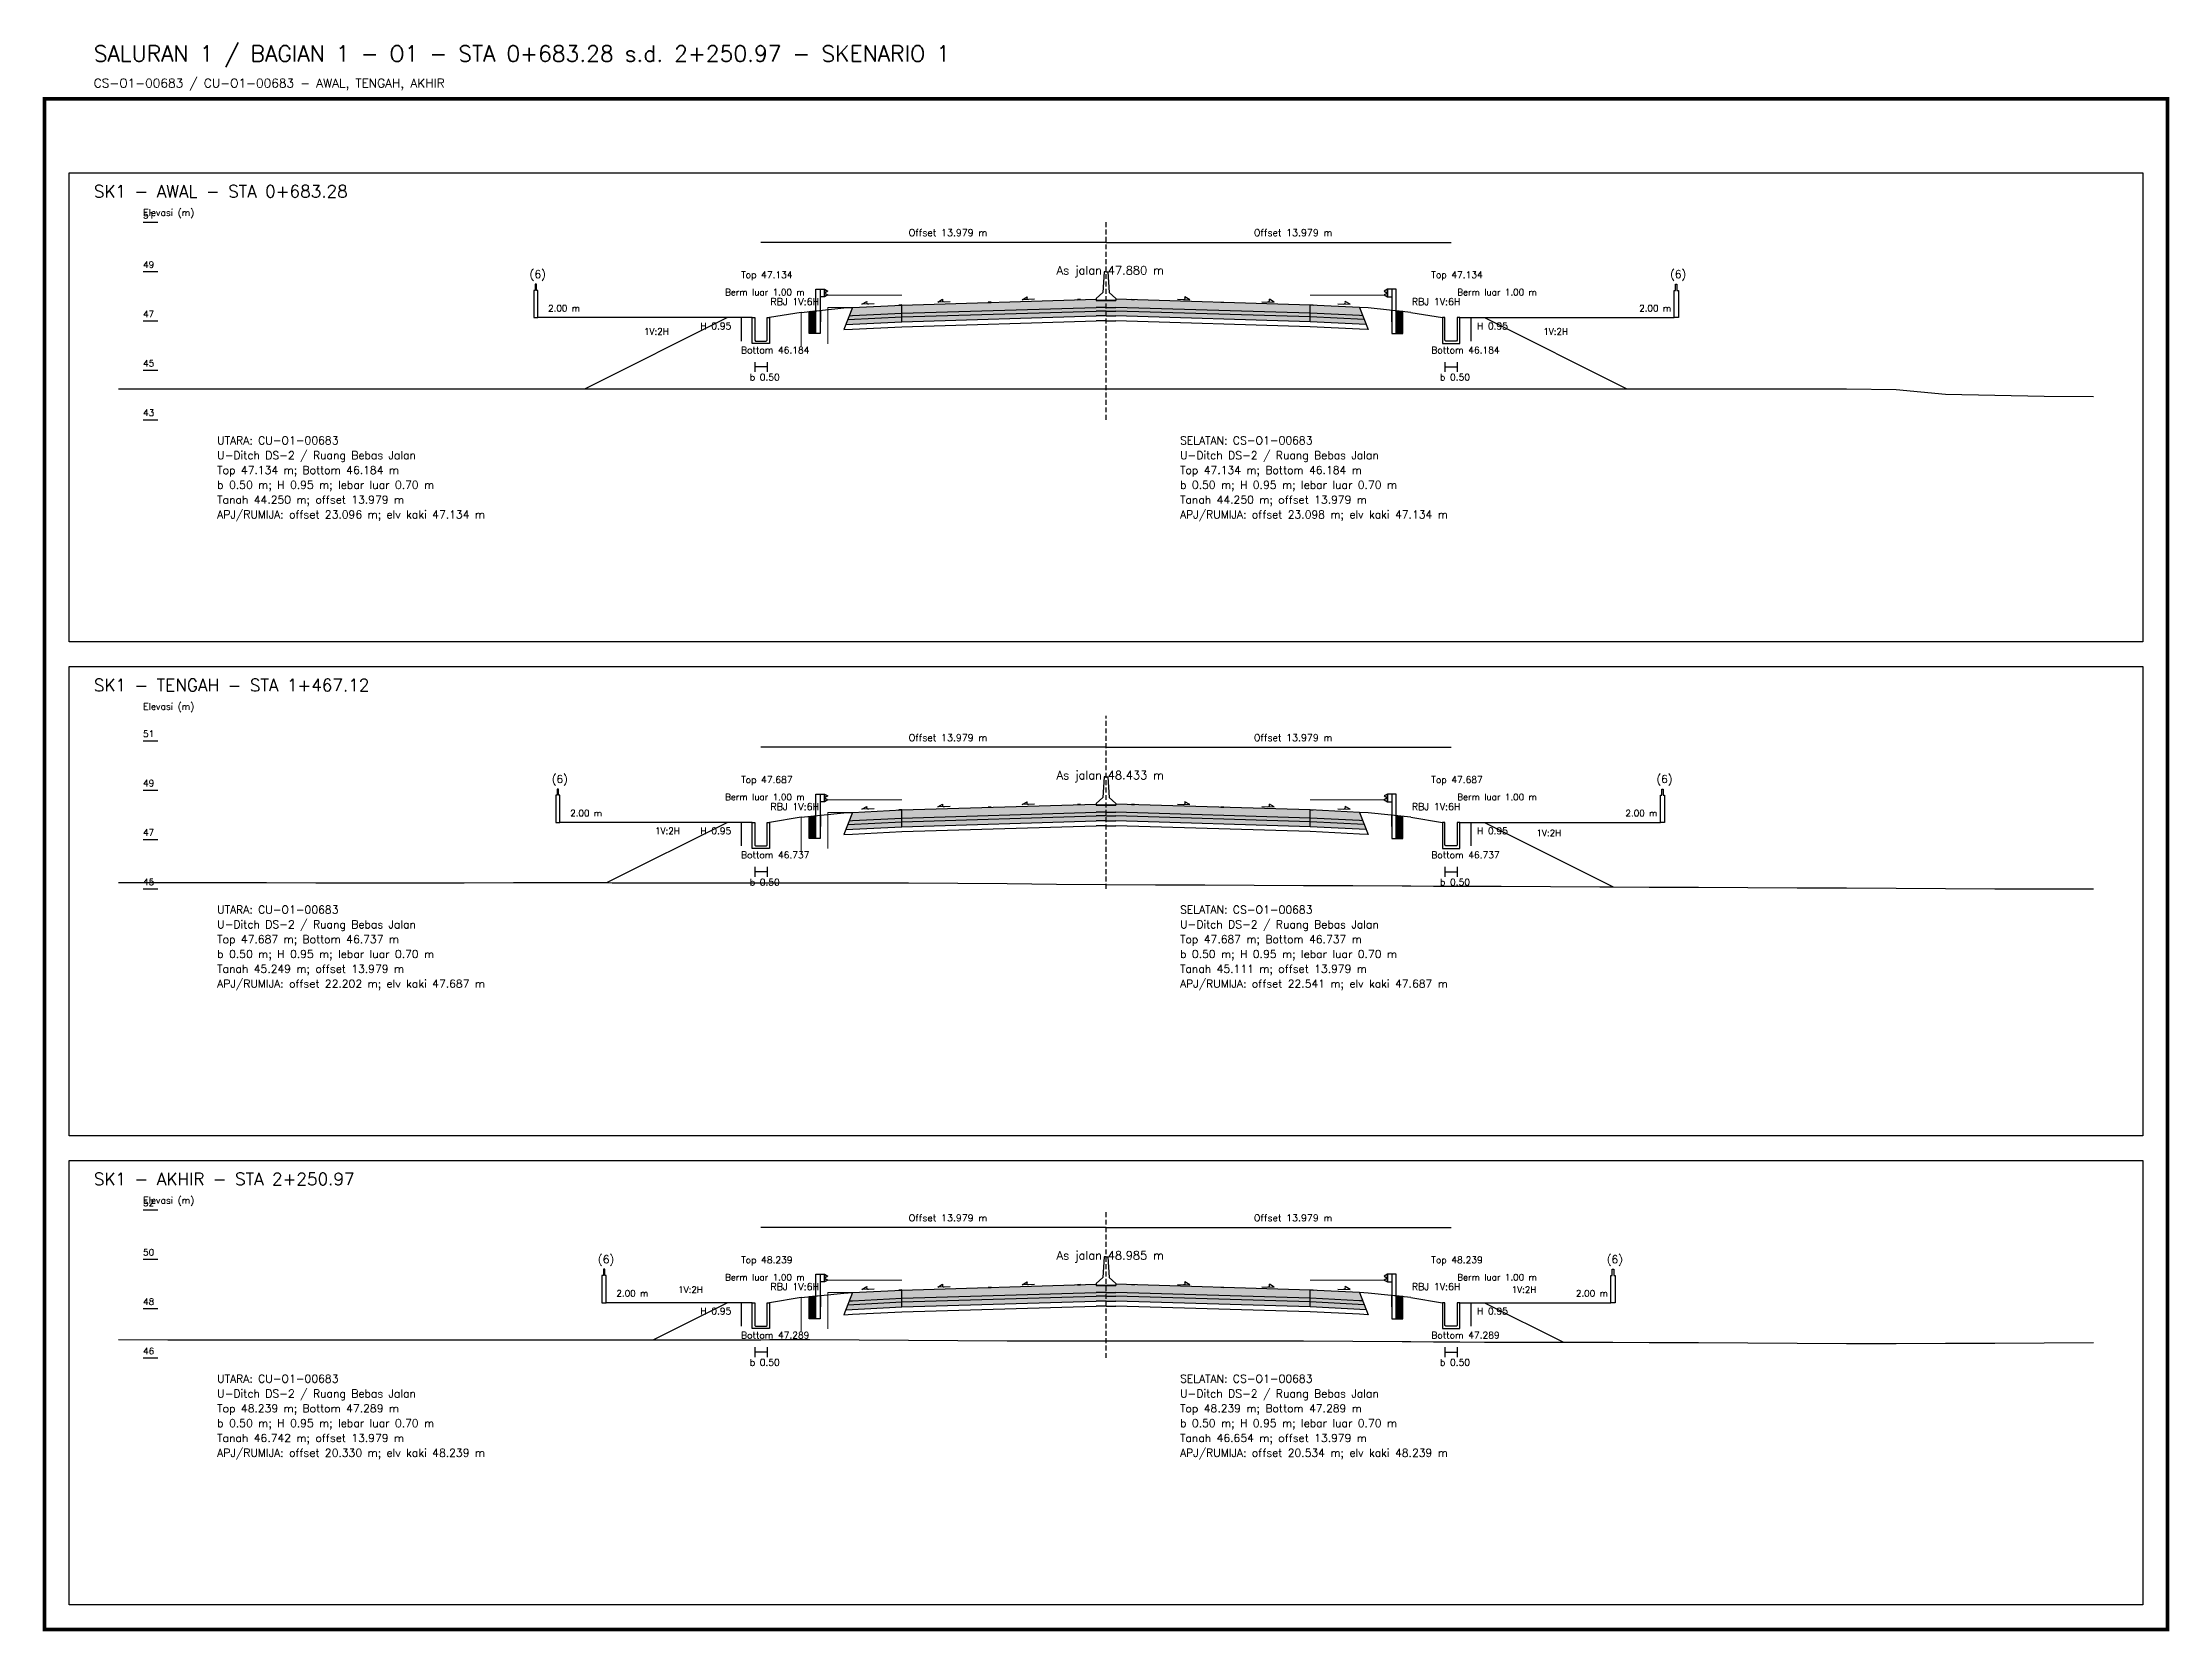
# Model space of a CAD drawing. Header units: metres. Extents: x -24715 to -24517, y 27498 to 30841.
# Drawn here: x -24699.9 to -24613.7, y 30769.9 to 30834.2 of the extents above; entities that cross this region are included whole.
import ezdxf

# ---------------------------------------------------------------- set-up
doc = ezdxf.new("R2010")
doc.units = ezdxf.units.M
doc.linetypes.add('PS_DASH', pattern=[0.3, 0.2, -0.1])
for name, color, linetype, lineweight in [('Dimensi', 230, 'Continuous', 20), ('GRS-ARSIR (HATCH)', 8, 'Continuous', 9), ('Guardrail', 20, 'Continuous', 30), ('HATCH - Beton ramping', 210, 'Continuous', 9), ('HATCH - LFA', 30, 'Continuous', 9), ('HATCH - Pavement', 50, 'Continuous', 9), ('Marka', 20, 'Continuous', 30), ('POT_ALL_GROUP', 2, 'Continuous', 70)]:
    doc.layers.add(name, color=color, linetype=linetype, lineweight=lineweight)
for name, color, linetype in [('POT_ALL_APJ', 2, 'Continuous'), ('POT_ALL_BORDER', 8, 'Continuous'), ('POT_ALL_CHANNEL1', 200, 'Continuous'), ('POT_ALL_DIM', 7, 'Continuous'), ('POT_ALL_GROUND', 1, 'Continuous'), ('POT_ALL_GUIDE', 8, 'Continuous'), ('POT_ALL_ROAD', 4, 'Continuous')]:
    doc.layers.add(name, color=color, linetype=linetype)
doc.styles.get("Standard").update_dxf_attribs({"font": 'simplex.shx'})

msp = doc.modelspace()

# ---------------------------------------------------------------- texts
at = {"layer": 'POT_ALL_APJ'}
for s, height, p in [('(6)', 0.32, (-24680.12259, 30824.69885)), ('(6)', 0.32, (-24633.9287, 30824.69885)), ('2.00 m', 0.26, (-24679.37259, 30823.34885)), ('2.00 m', 0.26, (-24635.1787, 30823.34885)), ('(6)', 0.32, (-24679.22853, 30804.25131)), ('(6)', 0.32, (-24634.48511, 30804.25131)), ('2.00 m', 0.26, (-24678.47853, 30802.90131)), ('2.00 m', 0.26, (-24635.73511, 30802.90131)), ('(6)', 0.32, (-24677.35668, 30784.80378)), ('(6)', 0.32, (-24636.49294, 30784.80378)), ('2.00 m', 0.26, (-24676.60668, 30783.45378)), ('2.00 m', 0.26, (-24637.74294, 30783.45378))]:
    msp.add_text(s, height=height, dxfattribs=at).set_placement(p)
at = {"layer": 'POT_ALL_CHANNEL1'}
for s, height, p in [('Top 47.134', 0.27, (-24671.55538, 30824.69885)), ('Top 47.134', 0.27, (-24643.59762, 30824.69885)), ('Bottom 46.184', 0.27, (-24671.55538, 30821.64885)), ('Bottom 46.184', 0.27, (-24643.59762, 30821.64885)), ('UTARA: CU-O1-00683', 0.32, (-24692.7765, 30817.96479)), ('SELATAN: CS-O1-00683', 0.32, (-24653.7765, 30817.96479)), ('Top 47.687', 0.27, (-24671.55536, 30804.25131)), ('Top 47.687', 0.27, (-24643.59764, 30804.25131)), ('Bottom 46.737', 0.27, (-24671.55536, 30801.20131)), ('Bottom 46.737', 0.27, (-24643.59764, 30801.20131)), ('UTARA: CU-O1-00683', 0.32, (-24692.7765, 30798.96479)), ('SELATAN: CS-O1-00683', 0.32, (-24653.7765, 30798.96479)), ('Top 48.239', 0.27, (-24671.55534, 30784.80378)), ('Top 48.239', 0.27, (-24643.59765, 30784.80378)), ('Bottom 47.289', 0.27, (-24671.55534, 30781.75378)), ('Bottom 47.289', 0.27, (-24643.59765, 30781.75378)), ('UTARA: CU-O1-00683', 0.32, (-24692.7765, 30779.96479)), ('SELATAN: CS-O1-00683', 0.32, (-24653.7765, 30779.96479))]:
    msp.add_text(s, height=height, dxfattribs=at).set_placement(p)
at = {"layer": 'POT_ALL_DIM'}
for s, height, p in [('SK1 - AWAL - STA 0+683.28', 0.5, (-24697.7765, 30827.96479)), ('51', 0.26, (-24695.7765, 30827.11479)), ('Elevasi (m)', 0.27, (-24695.7765, 30827.21479)), ('Offset 13.979 m', 0.28, (-24664.76594, 30826.39485)), ('Offset 13.979 m', 0.28, (-24650.78706, 30826.39485)), ('49', 0.26, (-24695.7765, 30825.11479)), ('As jalan 47.880 m', 0.34, (-24658.7765, 30824.84485)), ('Berm luar 1.00 m', 0.26, (-24672.20538, 30823.99885)), ('RBJ 1V:6H', 0.28, (-24670.36757, 30823.60515)), ('RBJ 1V:6H', 0.28, (-24644.38542, 30823.60515)), ('Berm luar 1.00 m', 0.26, (-24642.54762, 30823.99885)), ('47', 0.26, (-24695.7765, 30823.11479)), ('H 0.95', 0.27, (-24673.20538, 30822.62385)), ('H 0.95', 0.27, (-24641.74762, 30822.62385)), ('1V:2H', 0.26, (-24675.48898, 30822.40705)), ('1V:2H', 0.26, (-24639.06316, 30822.40661)), ('45', 0.26, (-24695.7765, 30821.11479)), ('b 0.50', 0.27, (-24671.20538, 30820.54885)), ('b 0.50', 0.27, (-24643.24762, 30820.54885)), ('43', 0.26, (-24695.7765, 30819.11479)), ('U-Ditch DS-2 / Ruang Bebas Jalan', 0.32, (-24692.7765, 30817.36479)), ('U-Ditch DS-2 / Ruang Bebas Jalan', 0.32, (-24653.7765, 30817.36479)), ('Top 47.134 m; Bottom 46.184 m', 0.32, (-24692.7765, 30816.76479)), ('Top 47.134 m; Bottom 46.184 m', 0.32, (-24653.7765, 30816.76479)), ('Tanah 44.250 m; offset 13.979 m', 0.32, (-24692.7765, 30815.56479)), ('b 0.50 m; H 0.95 m; lebar luar 0.70 m', 0.32, (-24692.7765, 30816.16479)), ('Tanah 44.250 m; offset 13.979 m', 0.32, (-24653.7765, 30815.56479)), ('b 0.50 m; H 0.95 m; lebar luar 0.70 m', 0.32, (-24653.7765, 30816.16479)), ('APJ/RUMIJA: offset 23.096 m; elv kaki 47.134 m', 0.32, (-24692.7765, 30814.96479)), ('APJ/RUMIJA: offset 23.098 m; elv kaki 47.134 m', 0.32, (-24653.7765, 30814.96479)), ('SK1 - TENGAH - STA 1+467.12', 0.5, (-24697.7765, 30807.96479)), ('Elevasi (m)', 0.27, (-24695.7765, 30807.21479)), ('51', 0.26, (-24695.7765, 30806.11479)), ('Offset 13.979 m', 0.28, (-24664.76593, 30805.94731)), ('Offset 13.979 m', 0.28, (-24650.78707, 30805.94731)), ('As jalan 48.433 m', 0.34, (-24658.7765, 30804.39731)), ('49', 0.26, (-24695.7765, 30804.11479)), ('Berm luar 1.00 m', 0.26, (-24672.20536, 30803.55131)), ('Berm luar 1.00 m', 0.26, (-24642.54764, 30803.55131)), ('RBJ 1V:6H', 0.28, (-24670.36757, 30803.15761)), ('RBJ 1V:6H', 0.28, (-24644.38543, 30803.15761)), ('47', 0.26, (-24695.7765, 30802.11479)), ('1V:2H', 0.26, (-24675.04194, 30802.18304)), ('H 0.95', 0.27, (-24673.20536, 30802.17631)), ('H 0.95', 0.27, (-24641.74764, 30802.17631)), ('1V:2H', 0.26, (-24639.34137, 30802.09821)), ('45', 0.26, (-24695.7765, 30800.11479)), ('b 0.50', 0.27, (-24671.20536, 30800.10131)), ('b 0.50', 0.27, (-24643.24764, 30800.10131)), ('U-Ditch DS-2 / Ruang Bebas Jalan', 0.32, (-24692.7765, 30798.36479)), ('U-Ditch DS-2 / Ruang Bebas Jalan', 0.32, (-24653.7765, 30798.36479)), ('Top 47.687 m; Bottom 46.737 m', 0.32, (-24692.7765, 30797.76479)), ('Top 47.687 m; Bottom 46.737 m', 0.32, (-24653.7765, 30797.76479)), ('b 0.50 m; H 0.95 m; lebar luar 0.70 m', 0.32, (-24692.7765, 30797.16479)), ('b 0.50 m; H 0.95 m; lebar luar 0.70 m', 0.32, (-24653.7765, 30797.16479)), ('Tanah 45.249 m; offset 13.979 m', 0.32, (-24692.7765, 30796.56479)), ('APJ/RUMIJA: offset 22.202 m; elv kaki 47.687 m', 0.32, (-24692.7765, 30795.96479)), ('Tanah 45.111 m; offset 13.979 m', 0.32, (-24653.7765, 30796.56479)), ('APJ/RUMIJA: offset 22.541 m; elv kaki 47.687 m', 0.32, (-24653.7765, 30795.96479)), ('SK1 - AKHIR - STA 2+250.97', 0.5, (-24697.7765, 30787.96479)), ('Elevasi (m)', 0.27, (-24695.7765, 30787.21479)), ('52', 0.26, (-24695.7765, 30787.11479)), ('Offset 13.979 m', 0.28, (-24664.76592, 30786.49978)), ('Offset 13.979 m', 0.28, (-24650.78708, 30786.49978)), ('50', 0.26, (-24695.7765, 30785.11479)), ('As jalan 48.985 m', 0.34, (-24658.7765, 30784.94978)), ('Berm luar 1.00 m', 0.26, (-24672.20534, 30784.10378)), ('RBJ 1V:6H', 0.28, (-24670.36756, 30783.71008)), ('RBJ 1V:6H', 0.28, (-24644.38544, 30783.71008)), ('Berm luar 1.00 m', 0.26, (-24642.54765, 30784.10378)), ('48', 0.26, (-24695.7765, 30783.11479)), ('1V:2H', 0.26, (-24674.10601, 30783.60378)), ('1V:2H', 0.26, (-24640.3453, 30783.60378)), ('H 0.95', 0.27, (-24673.20534, 30782.72878)), ('H 0.95', 0.27, (-24641.74765, 30782.72878)), ('46', 0.26, (-24695.7765, 30781.11479)), ('b 0.50', 0.27, (-24671.20534, 30780.65378)), ('b 0.50', 0.27, (-24643.24765, 30780.65378)), ('U-Ditch DS-2 / Ruang Bebas Jalan', 0.32, (-24692.7765, 30779.36479)), ('U-Ditch DS-2 / Ruang Bebas Jalan', 0.32, (-24653.7765, 30779.36479)), ('Top 48.239 m; Bottom 47.289 m', 0.32, (-24692.7765, 30778.76479)), ('Top 48.239 m; Bottom 47.289 m', 0.32, (-24653.7765, 30778.76479)), ('b 0.50 m; H 0.95 m; lebar luar 0.70 m', 0.32, (-24692.7765, 30778.16479)), ('b 0.50 m; H 0.95 m; lebar luar 0.70 m', 0.32, (-24653.7765, 30778.16479)), ('Tanah 46.742 m; offset 13.979 m', 0.32, (-24692.7765, 30777.56479)), ('APJ/RUMIJA: offset 20.330 m; elv kaki 48.239 m', 0.32, (-24692.7765, 30776.96479)), ('Tanah 46.654 m; offset 13.979 m', 0.32, (-24653.7765, 30777.56479)), ('APJ/RUMIJA: offset 20.534 m; elv kaki 48.239 m', 0.32, (-24653.7765, 30776.96479))]:
    msp.add_text(s, height=height, dxfattribs=at).set_placement(p)
at = {"layer": 'POT_ALL_GROUP', "lineweight": 0}
for s, height, p in [('SALURAN 1 / BAGIAN 1 - O1 - STA 0+683.28 s.d. 2+250.97 - SKENARIO 1', 0.65, (-24697.7765, 30833.46479)), ('CS-O1-00683 / CU-O1-00683 - AWAL, TENGAH, AKHIR', 0.36, (-24697.7765, 30832.41479))]:
    msp.add_text(s, height=height, dxfattribs=at).set_placement(p)

# ---------------------------------------------------------------- blocks, each defined once
blk = doc.blocks.new('JALAN_ASLI_TIPIKAL_2OKT_METER')
at = {"layer": 'Guardrail', "lineweight": 9}
h = blk.add_hatch(dxfattribs=at)
h.set_pattern_fill('JIS_LC_20', color=256, scale=0.002)
h.set_pattern_definition([(45, (-29.65569, -21.99233), (-0.02828427, 0.02828427), []), (45, (-29.65489, -21.99233), (-0.02828427, 0.02828427), [])])
h.paths.add_polyline_path([(-12.025, -1.394), (-11.753, -1.394), (-11.753, -0.471), (-12.018, -0.498)])
h = blk.add_hatch(dxfattribs=at)
h.set_pattern_fill('JIS_LC_20', color=256, scale=0.002)
h.set_pattern_definition([(45, (-29.40569, -21.99233), (-0.02828427, 0.02828427), []), (45, (-29.40489, -21.99233), (-0.02828427, 0.02828427), [])])
h.paths.add_polyline_path([(12.018, -0.498), (11.753, -0.471), (11.753, -1.394), (12.025, -1.394)])
at = {"layer": 'HATCH - Beton ramping'}
h = blk.add_hatch(dxfattribs=at)
h.set_pattern_fill('AR-CONC', color=256, scale=0.0005)
h.set_pattern_definition([(50, (-28.949556, -21.99233), (0.09109233, -0.00796954), [0.009525, -0.104775]), (355, (-28.94956, -21.99233), (-0.0176217, 0.09552842), [0.00762, -0.0838203]), (100.45144, (-28.941965, -21.992995), (0.07347062, 0.08755888), [0.008095, -0.08904512]), (46.1842, (-28.94956, -21.96693), (0.13553952, -0.02102116), [0.0142875, -0.1571625]), (96.63556, (-28.93826, -21.96868), (0.11870207, 0.12371306), [0.0121425, -0.1335678]), (351.18415, (-28.94956, -21.96693), (0.11870207, 0.12371306), [0.01143, -0.12572987]), (21, (-28.936856, -21.97328), (0.0758072, -0.0511326), [0.009525, -0.104775]), (326, (-28.93686, -21.97328), (0.03090101, 0.09209398), [0.00762, -0.08382]), (71.45144, (-28.93054, -21.97754), (0.1067082, 0.04096138), [0.008095, -0.08904497]), (37.5, (-28.949556, -21.99233), (0.001544302, 0.04227752), [0, -0.082804, 0, -0.08509, 0, -0.0841375]), (7.5, (-28.949556, -21.99233), (0.03340983, 0.05009029), [0, -0.048514, 0, -0.080899, 0, -0.0320675]), (327.5, (-28.977877, -21.99233), (0.067795298, -0.002864372), [0, -0.03175, 0, -0.09906, 0, -0.131445]), (317.5, (-28.990577, -21.99233), (0.07406459, 0.01271325), [0, -0.041275, 0, -0.065786, 0, -0.093345])])
h.paths.add_polyline_path([(-8.27, -0.566), (-10.401, -0.666), (-10.461, -0.826), (-8.27, -0.716)])
h.paths.add_polyline_path([(-0.4, -0.48), (0, -0.48), (0, -0.33), (-0.4, -0.33), (-8.27, -0.566), (-8.27, -0.716)])
h = blk.add_hatch(dxfattribs=at)
h.set_pattern_fill('AR-CONC', color=256, scale=0.0005)
h.set_pattern_definition([(50, (-28.699556, -21.99233), (0.09109233, -0.00796954), [0.009525, -0.104775]), (355, (-28.69956, -21.99233), (-0.01762171, 0.09552842), [0.00762, -0.0838203]), (100.45144, (-28.691965, -21.992995), (0.07347062, 0.08755888), [0.008095, -0.08904512]), (46.1842, (-28.69956, -21.96693), (0.13553952, -0.02102116), [0.0142875, -0.1571625]), (96.63556, (-28.68826, -21.96868), (0.11870207, 0.12371306), [0.0121425, -0.1335678]), (351.18415, (-28.69956, -21.96693), (0.11870207, 0.12371306), [0.01143, -0.12572987]), (21, (-28.686856, -21.97328), (0.0758072, -0.0511326), [0.009525, -0.104775]), (326, (-28.68686, -21.97328), (0.03090101, 0.09209398), [0.00762, -0.08382]), (71.45144, (-28.68054, -21.97754), (0.10670821, 0.04096138), [0.008095, -0.08904497]), (37.5, (-28.699556, -21.99233), (0.001544302, 0.04227752), [0, -0.082804, 0, -0.08509, 0, -0.0841375]), (7.5, (-28.699556, -21.99233), (0.03340983, 0.050090287), [0, -0.048514, 0, -0.080899, 0, -0.0320675]), (327.5, (-28.727877, -21.99233), (0.067795298, -0.002864372), [0, -0.03175, 0, -0.09906, 0, -0.131445]), (317.5, (-28.740577, -21.99233), (0.07406459, 0.012713246), [0, -0.041275, 0, -0.065786, 0, -0.093345])])
h.paths.add_polyline_path([(8.27, -0.566), (10.401, -0.666), (10.461, -0.826), (8.27, -0.716)])
h.paths.add_polyline_path([(0.4, -0.48), (0, -0.48), (0, -0.33), (0.4, -0.33), (8.27, -0.566), (8.27, -0.716)])
at = {"layer": 'HATCH - LFA'}
h = blk.add_hatch(dxfattribs=at)
h.set_pattern_fill('GRAVEL', color=256, scale=0.0075)
h.set_pattern_definition([(228.012788, (-28.812396, -21.801831), (-1.524, -1.7145), [0.0256291, -2.5372863]), (184.96974, (-28.829541, -21.820881), (2.2859999991, 0.1905000109), [0.04398035, -4.3540537]), (132.510447, (-28.873356, -21.824691), (1.9050000008, -2.0954999993), [0.0310111, -3.0701042]), (267.27369, (-28.947651, -21.872316), (0.1905000004, 3.81), [0.0400503, -3.9649828]), (292.833654, (-28.949556, -21.912321), (-0.9525, 2.286), [0.0392725, -3.8879856]), (357.27369, (-28.934316, -21.948516), (-3.81, 0.1905000004), [0.0400503, -3.9649828]), (37.69424, (-28.894311, -21.950421), (-2.4764999999, -1.9050000001), [0.0529645, -5.24348365]), (72.255328, (-28.852401, -21.918036), (1.3335000004, 4.1909999999), [0.050004, -4.95039425]), (121.429566, (-28.837161, -21.870411), (-1.5240000002, 2.4764999999), [0.040186, -3.9784159]), (175.23636, (-28.858116, -21.836121), (2.0955, -0.1905), [0.0458785, -2.2480453]), (222.397438, (-28.903836, -21.832311), (-2.2859999999, -2.0955000001), [0.05933084, -5.8737579]), (138.814075, (-28.759056, -21.874221), (-1.3335, 1.143), [0.0202503, -2.0047924]), (171.469234, (-28.774296, -21.860886), (2.4765, -0.3809999996), [0.03852615, -3.8140979]), (225, (-28.8124, -21.85517), (0, -0.1905), [0.0269407, -0.242467]), (203.19859, (-28.82573, -21.832311), (0.9525, 0.381), [0.0145081, -1.4362967]), (291.80141, (-28.839066, -21.838026), (-0.1905, 0.5715), [0.0205174, -1.0053565]), (30.96376, (-28.831446, -21.857076), (0.5715, 0.381), [0.033324, -1.0774724]), (161.56505, (-28.80287, -21.83993), (0.381, -0.1905), [0.0240965, -0.5783174]), (16.38954, (-28.949556, -21.838026), (1.905, 0.5715), [0.0337566, -3.341912]), (70.346176, (-28.917171, -21.828501), (-0.762, -2.0955), [0.0283199, -2.8036662]), (293.19859, (-28.80287, -21.801831), (-0.381, 0.9525), [0.029016, -1.4217888]), (343.61046, (-28.791441, -21.828501), (-1.905, 0.5715), [0.0337566, -3.341912]), (339.443955, (-28.949556, -21.956136), (-0.9525, 0.381), [0.0325526, -1.5950801]), (294.77514, (-28.919076, -21.967566), (-0.952500001, 2.0954999995), [0.0272754, -2.7002695]), (66.80141, (-28.800966, -21.992331), (0.381, 0.9525), [0.029016, -1.4217888]), (17.354025, (-28.789536, -21.965661), (-2.4765, -0.762), [0.0319337, -3.1614282]), (69.443955, (-28.89431, -21.992331), (-0.381, -0.9525), [0.0162763, -1.6113564]), (101.30993, (-28.812396, -21.99233), (-0.1905, 0.762), [0.0097136, -0.9616496]), (165.96376, (-28.8143, -21.982806), (0.5715, -0.1905), [0.0392725, -0.7461791]), (186.009006, (-28.852401, -21.973281), (1.905, 0.1905), [0.036395, -3.6031024]), (303.69007, (-28.831446, -21.87422), (-0.1905, 0.381), [0.0274743, -0.6593832]), (353.157227, (-28.816206, -21.897081), (3.2385, -0.3809999998), [0.0479668, -4.7487007]), (60.945396, (-28.76858, -21.902796), (-0.762, -1.3335), [0.0196131, -1.9417044]), (90, (-28.75906, -21.88565), (-0.1905, 0.1905), [0.01143, -0.17907]), (120.256437, (-28.856211, -21.967566), (0.762, -1.3335), [0.026465, -2.6200456]), (48.012787, (-28.869546, -21.944706), (1.524, 1.7145), [0.0512582, -2.5116572]), (0, (-28.83526, -21.9066), (0.1905, 0.1905), [0.04953, -0.14097]), (325.304846, (-28.785726, -21.906606), (1.9050000007, -1.333499999), [0.0301207, -2.9819488]), (254.0546, (-28.76096, -21.92375), (-0.1905, -0.762), [0.0277372, -1.3591238]), (207.645975, (-28.768581, -21.950421), (-3.6195000001, -1.9049999997), [0.0451609, -4.4709348]), (175.426079, (-28.808586, -21.971376), (-2.4765, 0.1905), [0.0477772, -4.7299385])])
h.paths.add_polyline_path([(-8.27, -0.716), (-10.461, -0.826), (-10.54, -1.03), (-8.27, -0.916)])
h.paths.add_polyline_path([(-0.4, -0.68), (0, -0.68), (0, -0.48), (-0.4, -0.48), (-8.27, -0.716), (-8.27, -0.916)])
h = blk.add_hatch(dxfattribs=at)
h.set_pattern_fill('GRAVEL', color=256, scale=0.0075)
h.set_pattern_definition([(228.012788, (-28.562396, -21.801831), (-1.524, -1.7145), [0.0256291, -2.5372863]), (184.96974, (-28.579541, -21.820881), (2.2859999991, 0.1905000109), [0.04398035, -4.3540537]), (132.510447, (-28.623356, -21.824691), (1.9050000008, -2.0954999993), [0.0310111, -3.0701042]), (267.27369, (-28.697651, -21.872316), (0.1905000004, 3.81), [0.04005034, -3.9649828]), (292.833654, (-28.699556, -21.912321), (-0.9525, 2.286), [0.0392725, -3.8879856]), (357.27369, (-28.684316, -21.948516), (-3.81, 0.1905000004), [0.04005034, -3.9649828]), (37.69424, (-28.644311, -21.950421), (-2.4764999999, -1.9050000001), [0.0529645, -5.24348365]), (72.255328, (-28.602401, -21.918036), (1.3335000004, 4.1909999999), [0.050004, -4.95039425]), (121.429566, (-28.587161, -21.870411), (-1.5240000002, 2.4764999999), [0.040186, -3.9784159]), (175.23636, (-28.608116, -21.836121), (2.0955, -0.1905000003), [0.0458785, -2.2480453]), (222.397438, (-28.653836, -21.832311), (-2.2859999999, -2.0955000001), [0.05933084, -5.87375794]), (138.814075, (-28.509056, -21.874221), (-1.3335, 1.143), [0.02025034, -2.0047924]), (171.469234, (-28.524296, -21.860886), (2.4765, -0.3809999996), [0.03852615, -3.8140979]), (225, (-28.5624, -21.85517), (0, -0.1905), [0.0269407, -0.242467]), (203.19859, (-28.57573, -21.832311), (0.9525, 0.381), [0.0145081, -1.4362967]), (291.80141, (-28.589066, -21.838026), (-0.1905, 0.5715), [0.0205174, -1.0053565]), (30.96376, (-28.581446, -21.857076), (0.5715, 0.381), [0.033324, -1.0774724]), (161.56505, (-28.55287, -21.83993), (0.381, -0.1905), [0.0240965, -0.57831736]), (16.38954, (-28.699556, -21.838026), (1.905, 0.5715), [0.0337566, -3.341912]), (70.346176, (-28.667171, -21.828501), (-0.762, -2.0955), [0.0283199, -2.8036662]), (293.19859, (-28.55287, -21.801831), (-0.381, 0.9525), [0.029016, -1.4217888]), (343.61046, (-28.541441, -21.828501), (-1.905, 0.5714999999), [0.0337566, -3.341912]), (339.443955, (-28.699556, -21.956136), (-0.9525, 0.381), [0.03255264, -1.5950801]), (294.77514, (-28.669076, -21.967566), (-0.952500001, 2.0954999995), [0.0272754, -2.7002695]), (66.80141, (-28.550966, -21.992331), (0.381, 0.9525), [0.029016, -1.4217888]), (17.354025, (-28.539536, -21.965661), (-2.4765, -0.7620000002), [0.0319337, -3.1614282]), (69.443955, (-28.64431, -21.992331), (-0.381, -0.9525), [0.0162763, -1.6113564]), (101.30993, (-28.562396, -21.99233), (-0.1905, 0.762), [0.0097136, -0.9616496]), (165.96376, (-28.5643, -21.982806), (0.5715, -0.1905), [0.0392725, -0.7461791]), (186.009006, (-28.602401, -21.973281), (1.905, 0.1905), [0.036395, -3.6031024]), (303.69007, (-28.581446, -21.87422), (-0.1905, 0.381), [0.0274743, -0.6593832]), (353.157227, (-28.566206, -21.897081), (3.2385, -0.3809999998), [0.04796676, -4.7487007]), (60.945396, (-28.51858, -21.902796), (-0.762, -1.3335), [0.0196131, -1.9417044]), (90, (-28.50906, -21.88565), (-0.1905, 0.1905), [0.01143, -0.17907]), (120.256437, (-28.606211, -21.967566), (0.762, -1.3335), [0.026465, -2.62004556]), (48.012787, (-28.619546, -21.944706), (1.524, 1.7145), [0.0512582, -2.5116572]), (0, (-28.58526, -21.9066), (0.1905, 0.1905), [0.04953, -0.14097]), (325.304846, (-28.535726, -21.906606), (1.9050000007, -1.333499999), [0.0301207, -2.98194875]), (254.054604, (-28.51096, -21.92375), (-0.1905, -0.762), [0.0277372, -1.35912375]), (207.645975, (-28.518581, -21.950421), (-3.6195000001, -1.9049999997), [0.0451609, -4.4709348]), (175.426079, (-28.558586, -21.971376), (-2.4765, 0.1905), [0.0477772, -4.7299385])])
h.paths.add_polyline_path([(8.27, -0.716), (10.461, -0.826), (10.54, -1.03), (8.27, -0.916)])
h.paths.add_polyline_path([(0.4, -0.68), (0, -0.68), (0, -0.48), (0.4, -0.48), (8.27, -0.716), (8.27, -0.916)])
at = {"layer": 'HATCH - Pavement'}
h = blk.add_hatch(dxfattribs=at)
h.set_pattern_fill('AR-CONC', color=256, scale=0.001)
h.set_pattern_definition([(50, (-89.43046, -52.62889), (0.18218467, -0.01593909), [0.01905, -0.20955]), (355, (-89.43046, -52.6289), (-0.03524342, 0.19105685), [0.01524, -0.1676406]), (100.45144, (-89.41528, -52.63022), (0.14694125, 0.17511775), [0.01619, -0.17809024]), (46.1842, (-89.43046, -52.5781), (0.27107904, -0.04204233), [0.028575, -0.314325]), (96.63556, (-89.40787, -52.5816), (0.23740413, 0.2474261), [0.024285, -0.2671356]), (351.18415, (-89.43046, -52.5781), (0.2374041, 0.2474261), [0.02286, -0.2514597]), (21, (-89.40506, -52.59079), (0.1516144, -0.1022652), [0.01905, -0.20955]), (326, (-89.40506, -52.5908), (0.06180203, 0.18418797), [0.01524, -0.16764]), (71.45144, (-89.39243, -52.59931), (0.21341642, 0.08192277), [0.01619, -0.17808994]), (37.5, (-89.43046, -52.62889), (0.003088603, 0.08455504), [0, -0.165608, 0, -0.17018, 0, -0.168275]), (7.5, (-89.43046, -52.62889), (0.06681966, 0.100180575), [0, -0.097028, 0, -0.161798, 0, -0.064135]), (327.5, (-89.4871, -52.62889), (0.135590595, -0.005728744), [0, -0.0635, 0, -0.19812, 0, -0.26289]), (317.5, (-89.5125, -52.62889), (0.14812918, 0.02542649), [0, -0.08255, 0, -0.131572, 0, -0.18669])])
h.paths.add_polyline_path([(-8.27, -0.236), (-10.27, -0.336), (-10.401, -0.673), (-10.27, -0.666), (-8.27, -0.566)])
h.paths.add_polyline_path([(-0.4, -0.33), (0, -0.33), (0, 0), (-0.4, 0), (-8.27, -0.236), (-8.27, -0.566)])
h = blk.add_hatch(dxfattribs=at)
h.set_pattern_fill('AR-CONC', color=256, scale=0.001)
h.set_pattern_definition([(50, (-89.18046, -52.62889), (0.18218467, -0.01593909), [0.01905, -0.20955]), (355, (-89.18046, -52.6289), (-0.03524342, 0.19105685), [0.01524, -0.16764058]), (100.45144, (-89.16528, -52.63022), (0.14694125, 0.17511775), [0.01619, -0.17809024]), (46.1842, (-89.18046, -52.5781), (0.27107904, -0.04204233), [0.028575, -0.314325]), (96.63556, (-89.15787, -52.5816), (0.23740413, 0.2474261), [0.024285, -0.2671356]), (351.18415, (-89.18046, -52.5781), (0.2374041, 0.2474261), [0.02286, -0.2514597]), (21, (-89.15506, -52.59079), (0.1516144, -0.1022652), [0.01905, -0.20955]), (326, (-89.15506, -52.5908), (0.06180203, 0.18418797), [0.01524, -0.16764]), (71.45144, (-89.14243, -52.59931), (0.21341642, 0.08192277), [0.01619, -0.17808994]), (37.5, (-89.18046, -52.62889), (0.003088603, 0.08455504), [0, -0.165608, 0, -0.17018, 0, -0.168275]), (7.5, (-89.18046, -52.62889), (0.06681966, 0.100180575), [0, -0.097028, 0, -0.161798, 0, -0.064135]), (327.5, (-89.2371, -52.62889), (0.135590595, -0.005728744), [0, -0.0635, 0, -0.19812, 0, -0.26289]), (317.5, (-89.2625, -52.62889), (0.14812918, 0.02542649), [0, -0.08255, 0, -0.131572, 0, -0.18669])])
h.paths.add_polyline_path([(8.27, -0.236), (10.27, -0.336), (10.401, -0.673), (10.27, -0.666), (8.27, -0.566)])
h.paths.add_polyline_path([(0.4, -0.33), (0, -0.33), (0, 0), (0.4, 0), (8.27, -0.236), (8.27, -0.566)])
at = {"layer": 'Marka'}
h = blk.add_hatch(color=256, dxfattribs=at)
h.dxf.hatch_style = 1
h.paths.add_polyline_path([(-8.27, -0.23), (-8.39, -0.236), (-8.39, -0.242), (-8.27, -0.236)])
h.paths.add_polyline_path([(-4.65, -0.122), (-4.77, -0.125), (-4.77, -0.131), (-4.65, -0.128)])
h.paths.add_polyline_path([(-1.03, -0.019), (-1.03, -0.013), (-1.15, -0.017), (-1.15, -0.023)])
h = blk.add_hatch(color=256, dxfattribs=at)
h.dxf.hatch_style = 1
h.paths.add_polyline_path([(8.27, -0.23), (8.39, -0.236), (8.39, -0.242), (8.27, -0.236)])
h.paths.add_polyline_path([(4.65, -0.122), (4.77, -0.125), (4.77, -0.131), (4.65, -0.128)])
h.paths.add_polyline_path([(1.03, -0.019), (1.03, -0.013), (1.15, -0.017), (1.15, -0.023)])
for p, q in [((-8.27, -0.236), (-0.4, 0)), ((8.27, -0.236), (0.4, 0)), ((-12.353, -0.533), (-10.622, -0.354)), ((-10.27, -0.336), (-10.62, -1.234)), ((-10.62, -0.354), (-10.27, -0.336)), ((-10.461, -0.826), (-8.27, -0.716)), ((-10.401, -0.673), (-10.27, -0.666)), ((-10.27, -0.336), (-8.27, -0.236)), ((-10.27, -0.666), (-8.27, -0.566)), ((-8.27, -0.916), (-8.27, -0.236)), ((-8.27, -0.566), (-0.4, -0.33)), ((-8.27, -0.716), (-0.4, -0.48)), ((-8.27, -0.916), (-0.4, -0.68)), ((0, -0.05), (-0.4, -0.05)), ((0, -0.33), (-0.4, -0.33)), ((0, -0.48), (-0.4, -0.48)), ((0, -0.68), (-0.4, -0.68)), ((0, -0.05), (0.4, -0.05)), ((0, -0.33), (0.4, -0.33)), ((0, -0.48), (0.4, -0.48)), ((0, -0.68), (0.4, -0.68)), ((8.27, -0.566), (0.4, -0.33)), ((8.27, -0.716), (0.4, -0.48)), ((8.27, -0.916), (0.4, -0.68)), ((8.27, -0.916), (8.27, -0.236)), ((10.27, -0.336), (8.27, -0.236)), ((10.27, -0.666), (8.27, -0.566)), ((10.461, -0.826), (8.27, -0.716)), ((10.27, -0.336), (10.62, -1.234)), ((10.62, -0.354), (10.27, -0.336)), ((10.401, -0.673), (10.27, -0.666)), ((12.353, -0.533), (10.622, -0.354)), ((-10.62, -1.234), (-10.27, -1.216)), ((-10.54, -1.03), (-8.27, -0.916)), ((-10.27, -1.216), (-8.27, -1.116)), ((-8.27, -1.116), (-0.4, -0.88)), ((0, -0.88), (-0.4, -0.88)), ((0, -0.88), (0.4, -0.88)), ((8.27, -1.116), (0.4, -0.88)), ((10.54, -1.03), (8.27, -0.916)), ((10.27, -1.216), (8.27, -1.116)), ((10.62, -1.234), (10.27, -1.216))]:
    blk.add_line(p, q)
for points in [[(0, 1.11), (-0.075, 1.11), (-0.125, 0.27), (-0.4, 0.03), (-0.4, -0.05), (0, -0.05)], [(0, 1.11), (0.075, 1.11), (0.125, 0.27), (0.4, 0.03), (0.4, -0.05), (0, -0.05)], [(-6.818, -0.116), (-6.616, 0)], [(-3.401, -0.02), (-3.199, 0.096)], [(3.401, -0.02), (3.199, 0.096)], [(6.818, -0.116), (6.616, 0)], [(-9.887, -0.208), (-9.686, -0.092)], [(-9.387, -0.193), (-9.887, -0.208)], [(-6.318, -0.101), (-6.818, -0.116)], [(-2.901, -0.005), (-3.401, -0.02)], [(2.901, -0.005), (3.401, -0.02)], [(6.318, -0.101), (6.818, -0.116)], [(9.387, -0.193), (9.887, -0.208)], [(9.887, -0.208), (9.686, -0.092)]]:
    blk.add_lwpolyline(points)
for centre, start, end in [((-6.556, -0.037), 148.28164, 271.71836), ((-3.139, 0.059), 148.28164, 271.71836), ((3.139, 0.059), 268.28164, 31.71836), ((6.556, -0.037), 268.28164, 31.71836), ((-9.625, -0.129), 148.28164, 271.71836), ((9.625, -0.129), 268.28164, 31.71836)]:
    blk.add_arc(centre, 0.0711, start, end)
at = {"layer": 'Dimensi'}
for p, q in [((-8.27, 0.168), (-11.27, 0.168)), ((8.27, 0.168), (11.27, 0.168))]:
    blk.add_line(p, q, dxfattribs=at)
at = {"layer": 'GRS-ARSIR (HATCH)'}
for p, q in [((-12.353, -0.533), (-12.353, -1.909)), ((-11.27, -0.336), (-11.27, -1.803)), ((-10.27, -0.336), (-11.27, -0.336))]:
    blk.add_line(p, q, dxfattribs=at)
at = {"layer": 'Guardrail'}
for points in [[(-11.753, -1.394), (-11.753, 0.406), (-11.575, 0.406), (-11.575, -1.394), (-11.753, -1.394)], [(-11.575, 0.406), (-11.397, 0.406), (-11.397, 0.094), (-11.575, 0.094)], [(-11.397, 0.25), (-11.397, 0.406), (-11.262, 0.328), (-11.397, 0.25)], [(-11.397, 0.094), (-11.397, 0.25), (-11.262, 0.172), (-11.397, 0.094)], [(11.397, 0.25), (11.397, 0.406), (11.262, 0.328), (11.397, 0.25)], [(11.397, 0.094), (11.397, 0.25), (11.262, 0.172), (11.397, 0.094)], [(11.575, 0.406), (11.397, 0.406), (11.397, 0.094), (11.575, 0.094)], [(11.753, -1.394), (11.753, 0.406), (11.575, 0.406), (11.575, -1.394), (11.753, -1.394)], [(-11.575, -1.394), (-12.025, -1.394), (-12.018, -0.498), (-11.568, -0.453), (-11.575, -1.394)], [(11.575, -1.394), (12.025, -1.394), (12.018, -0.498), (11.568, -0.453), (11.575, -1.394)]]:
    blk.add_lwpolyline(points, dxfattribs=at)
at = {"layer": 'Marka'}
for points in [[(-8.39, -0.242), (-8.27, -0.236), (-8.27, -0.23), (-8.39, -0.236), (-8.39, -0.242)], [(8.39, -0.242), (8.27, -0.236), (8.27, -0.23), (8.39, -0.236), (8.39, -0.242)]]:
    blk.add_lwpolyline(points, dxfattribs=at)
for points in [[(-4.65, -0.122), (-4.77, -0.125), (-4.77, -0.131), (-4.65, -0.128)], [(-1.03, -0.013), (-1.15, -0.017), (-1.15, -0.023), (-1.03, -0.019)], [(1.03, -0.013), (1.15, -0.017), (1.15, -0.023), (1.03, -0.019)], [(4.65, -0.122), (4.77, -0.125), (4.77, -0.131), (4.65, -0.128)]]:
    blk.add_lwpolyline(points, close=True, dxfattribs=at)

# ---------------------------------------------------------------- linework, layer by layer
at = {"layer": 'POT_ALL_APJ', "linetype": 'Continuous'}
for points in [[(-24679.95759, 30824.20326), (-24679.95759, 30823.09885), (-24679.78759, 30823.09885), (-24679.78759, 30824.20326), (-24679.84259, 30824.20326), (-24679.84259, 30824.45326), (-24679.87259, 30824.45326), (-24679.90259, 30824.45326), (-24679.90259, 30824.20326), (-24679.95759, 30824.20326)], [(-24633.5937, 30824.20326), (-24633.5937, 30823.09885), (-24633.7637, 30823.09885), (-24633.7637, 30824.20326), (-24633.7087, 30824.20326), (-24633.7087, 30824.45326), (-24633.6787, 30824.45326), (-24633.6487, 30824.45326), (-24633.6487, 30824.20326), (-24633.5937, 30824.20326)], [(-24672.10538, 30823.09885), (-24679.78759, 30823.09885)], [(-24641.44762, 30823.09885), (-24633.7637, 30823.09885)], [(-24679.06353, 30803.75572), (-24679.06353, 30802.65131), (-24678.89353, 30802.65131), (-24678.89353, 30803.75572), (-24678.94853, 30803.75572), (-24678.94853, 30804.00572), (-24678.97853, 30804.00572), (-24679.00853, 30804.00572), (-24679.00853, 30803.75572), (-24679.06353, 30803.75572)], [(-24634.15011, 30803.75572), (-24634.15011, 30802.65131), (-24634.32011, 30802.65131), (-24634.32011, 30803.75572), (-24634.26511, 30803.75572), (-24634.26511, 30804.00572), (-24634.23511, 30804.00572), (-24634.20511, 30804.00572), (-24634.20511, 30803.75572), (-24634.15011, 30803.75572)], [(-24672.10536, 30802.65131), (-24678.89353, 30802.65131)], [(-24641.44764, 30802.65131), (-24634.32011, 30802.65131)], [(-24677.19168, 30784.30819), (-24677.19168, 30783.20378), (-24677.02168, 30783.20378), (-24677.02168, 30784.30819), (-24677.07668, 30784.30819), (-24677.07668, 30784.55819), (-24677.10668, 30784.55819), (-24677.13668, 30784.55819), (-24677.13668, 30784.30819), (-24677.19168, 30784.30819)], [(-24636.15794, 30784.30819), (-24636.15794, 30783.20378), (-24636.32794, 30783.20378), (-24636.32794, 30784.30819), (-24636.27294, 30784.30819), (-24636.27294, 30784.55819), (-24636.24294, 30784.55819), (-24636.21294, 30784.55819), (-24636.21294, 30784.30819), (-24636.15794, 30784.30819)], [(-24672.10534, 30783.20378), (-24677.02168, 30783.20378)], [(-24641.44765, 30783.20378), (-24636.32794, 30783.20378)]]:
    msp.add_lwpolyline(points, dxfattribs=at)
at = {"layer": 'POT_ALL_BORDER', "linetype": 'Continuous'}
for points in [[(-24698.7765, 30828.96479), (-24614.7765, 30828.96479), (-24614.7765, 30809.96479), (-24698.7765, 30809.96479), (-24698.7765, 30828.96479)], [(-24698.7765, 30808.96479), (-24614.7765, 30808.96479), (-24614.7765, 30789.96479), (-24698.7765, 30789.96479), (-24698.7765, 30808.96479)], [(-24698.7765, 30788.96479), (-24614.7765, 30788.96479), (-24614.7765, 30770.96479), (-24698.7765, 30770.96479), (-24698.7765, 30788.96479)]]:
    msp.add_lwpolyline(points, dxfattribs=at)
at = {"layer": 'POT_ALL_CHANNEL1', "linetype": 'Continuous'}
for points in [[(-24670.50538, 30823.09885), (-24670.40538, 30823.09885), (-24670.40538, 30822.04885), (-24671.10538, 30822.04885), (-24671.10538, 30823.09885), (-24671.00538, 30823.09885), (-24671.00538, 30822.17885), (-24670.97538, 30822.14885), (-24670.53538, 30822.14885), (-24670.50538, 30822.17885), (-24670.50538, 30823.09885)], [(-24643.04762, 30823.09885), (-24643.14762, 30823.09885), (-24643.14762, 30822.04885), (-24642.44762, 30822.04885), (-24642.44762, 30823.09885), (-24642.54762, 30823.09885), (-24642.54762, 30822.17885), (-24642.57762, 30822.14885), (-24643.01762, 30822.14885), (-24643.04762, 30822.17885), (-24643.04762, 30823.09885)], [(-24670.50536, 30802.65131), (-24670.40536, 30802.65131), (-24670.40536, 30801.60131), (-24671.10536, 30801.60131), (-24671.10536, 30802.65131), (-24671.00536, 30802.65131), (-24671.00536, 30801.73131), (-24670.97536, 30801.70131), (-24670.53536, 30801.70131), (-24670.50536, 30801.73131), (-24670.50536, 30802.65131)], [(-24643.04764, 30802.65131), (-24643.14764, 30802.65131), (-24643.14764, 30801.60131), (-24642.44764, 30801.60131), (-24642.44764, 30802.65131), (-24642.54764, 30802.65131), (-24642.54764, 30801.73131), (-24642.57764, 30801.70131), (-24643.01764, 30801.70131), (-24643.04764, 30801.73131), (-24643.04764, 30802.65131)], [(-24670.50534, 30783.20378), (-24670.40534, 30783.20378), (-24670.40534, 30782.15378), (-24671.10534, 30782.15378), (-24671.10534, 30783.20378), (-24671.00534, 30783.20378), (-24671.00534, 30782.28378), (-24670.97534, 30782.25378), (-24670.53534, 30782.25378), (-24670.50534, 30782.28378), (-24670.50534, 30783.20378)], [(-24643.04765, 30783.20378), (-24643.14765, 30783.20378), (-24643.14765, 30782.15378), (-24642.44765, 30782.15378), (-24642.44765, 30783.20378), (-24642.54765, 30783.20378), (-24642.54765, 30782.28378), (-24642.57765, 30782.25378), (-24643.01765, 30782.25378), (-24643.04765, 30782.28378), (-24643.04765, 30783.20378)]]:
    msp.add_lwpolyline(points, dxfattribs=at)
at = {"layer": 'POT_ALL_DIM', "linetype": 'Continuous'}
for points in [[(-24656.7765, 30826.14485), (-24670.75538, 30826.14485)], [(-24656.7765, 30826.14485), (-24642.79762, 30826.14485)], [(-24671.55538, 30823.09885), (-24671.55538, 30822.14885)], [(-24641.99762, 30823.09885), (-24641.99762, 30822.14885)], [(-24671.00538, 30821.29885), (-24671.00538, 30820.89885)], [(-24670.50538, 30821.09885), (-24671.00538, 30821.09885)], [(-24670.50538, 30821.29885), (-24670.50538, 30820.89885)], [(-24643.04762, 30821.29885), (-24643.04762, 30820.89885)], [(-24643.04762, 30821.09885), (-24642.54762, 30821.09885)], [(-24642.54762, 30821.29885), (-24642.54762, 30820.89885)], [(-24656.7765, 30805.69731), (-24670.75536, 30805.69731)], [(-24656.7765, 30805.69731), (-24642.79764, 30805.69731)], [(-24671.55536, 30802.65131), (-24671.55536, 30801.70131)], [(-24641.99764, 30802.65131), (-24641.99764, 30801.70131)], [(-24671.00536, 30800.85131), (-24671.00536, 30800.45131)], [(-24670.50536, 30800.65131), (-24671.00536, 30800.65131)], [(-24670.50536, 30800.85131), (-24670.50536, 30800.45131)], [(-24643.04764, 30800.85131), (-24643.04764, 30800.45131)], [(-24643.04764, 30800.65131), (-24642.54764, 30800.65131)], [(-24642.54764, 30800.85131), (-24642.54764, 30800.45131)], [(-24656.7765, 30786.24978), (-24670.75534, 30786.24978)], [(-24656.7765, 30786.24978), (-24642.79765, 30786.24978)], [(-24671.55534, 30783.20378), (-24671.55534, 30782.25378)], [(-24641.99765, 30783.20378), (-24641.99765, 30782.25378)], [(-24671.00534, 30781.40378), (-24671.00534, 30781.00378)], [(-24670.50534, 30781.40378), (-24670.50534, 30781.00378)], [(-24643.04765, 30781.40378), (-24643.04765, 30781.00378)], [(-24642.54765, 30781.40378), (-24642.54765, 30781.00378)], [(-24670.50534, 30781.20378), (-24671.00534, 30781.20378)], [(-24643.04765, 30781.20378), (-24642.54765, 30781.20378)]]:
    msp.add_lwpolyline(points, dxfattribs=at)
at = {"layer": 'POT_ALL_GROUND', "linetype": 'Continuous'}
for points in [[(-24696.7765, 30820.21479), (-24694.7765, 30820.21479), (-24692.7765, 30820.21478), (-24690.7765, 30820.21478), (-24688.7765, 30820.21478), (-24686.7765, 30820.21478), (-24684.7765, 30820.21478), (-24682.7765, 30820.21478), (-24680.7765, 30820.21479), (-24679.87259, 30820.21479), (-24678.7765, 30820.21501), (-24677.87259, 30820.21526), (-24676.7765, 30820.21531), (-24674.7765, 30820.21483), (-24672.7765, 30820.21503), (-24672.10538, 30820.21507), (-24671.10538, 30820.21515), (-24670.7765, 30820.21516), (-24670.75538, 30820.21517), (-24670.40538, 30820.21518), (-24670.04641, 30820.21519), (-24669.12977, 30820.21521), (-24668.7765, 30820.21521), (-24666.7765, 30820.21526), (-24664.7765, 30820.21538), (-24662.7765, 30820.21523), (-24660.7765, 30820.2151), (-24658.7765, 30820.21499), (-24656.7765, 30820.21499), (-24654.7765, 30820.21491), (-24652.7765, 30820.21488), (-24650.7765, 30820.21493), (-24648.7765, 30820.21487), (-24646.7765, 30820.21388), (-24644.7765, 30820.21376), (-24644.42322, 30820.21383), (-24643.50658, 30820.2142), (-24643.14762, 30820.21433), (-24642.79762, 30820.2143), (-24642.7765, 30820.2143), (-24642.44762, 30820.21429), (-24641.44762, 30820.21424), (-24640.7765, 30820.21421), (-24638.7765, 30820.21368), (-24636.7765, 30820.21405), (-24635.6787, 30820.21438), (-24634.7765, 30820.21473), (-24633.6787, 30820.21479), (-24632.7765, 30820.21479), (-24630.7765, 30820.21479), (-24628.7765, 30820.21479), (-24626.7765, 30820.21479), (-24624.7765, 30820.18683), (-24622.7765, 30820.00206), (-24620.7765, 30819.95308), (-24618.7765, 30819.91218), (-24616.7765, 30819.89741)], [(-24696.7765, 30800.21479), (-24694.7765, 30800.21479), (-24692.7765, 30800.21479), (-24690.7765, 30800.21479), (-24688.7765, 30800.21473), (-24686.7765, 30800.21453), (-24684.7765, 30800.21461), (-24682.7765, 30800.21468), (-24680.7765, 30800.21476), (-24678.97853, 30800.21479), (-24678.7765, 30800.21479), (-24676.97853, 30800.21476), (-24676.7765, 30800.21474), (-24674.7765, 30800.21426), (-24672.7765, 30800.21388), (-24672.10536, 30800.21394), (-24671.10536, 30800.21407), (-24670.7765, 30800.2141), (-24670.75536, 30800.2141), (-24670.40536, 30800.21412), (-24670.04641, 30800.21415), (-24669.12977, 30800.21421), (-24668.7765, 30800.21423), (-24666.7765, 30800.21432), (-24664.7765, 30800.2114), (-24662.7765, 30800.19353), (-24660.7765, 30800.17626), (-24658.7765, 30800.15899), (-24656.7765, 30800.14172), (-24654.7765, 30800.12911), (-24652.7765, 30800.12051), (-24650.7765, 30800.1118), (-24648.7765, 30800.10308), (-24646.7765, 30800.09433), (-24644.7765, 30800.08499), (-24644.42322, 30800.08334), (-24643.50658, 30800.07906), (-24643.14764, 30800.07738), (-24642.79764, 30800.07575), (-24642.7765, 30800.07565), (-24642.44764, 30800.07412), (-24641.44764, 30800.06945), (-24640.7765, 30800.06631), (-24638.7765, 30800.05698), (-24636.7765, 30800.04764), (-24636.23511, 30800.04511), (-24634.7765, 30800.0383), (-24634.23511, 30800.03577), (-24632.7765, 30800.02896), (-24630.7765, 30800.01963), (-24628.7765, 30800.01029), (-24626.7765, 30799.99944), (-24624.7765, 30799.98839), (-24622.7765, 30799.97734), (-24620.7765, 30799.96629), (-24618.7765, 30799.96546), (-24616.7765, 30799.96534)], [(-24696.7765, 30781.715), (-24694.7765, 30781.70391), (-24692.7765, 30781.70159), (-24690.7765, 30781.70234), (-24688.7765, 30781.70456), (-24686.7765, 30781.70678), (-24684.7765, 30781.70516), (-24682.7765, 30781.70396), (-24680.7765, 30781.7032), (-24678.7765, 30781.70302), (-24677.10668, 30781.70253), (-24676.7765, 30781.70253), (-24675.10668, 30781.70317), (-24674.7765, 30781.70349), (-24672.7765, 30781.70525), (-24672.10534, 30781.70547), (-24671.10534, 30781.7062), (-24670.7765, 30781.70656), (-24670.75534, 30781.70658), (-24670.40534, 30781.70704), (-24670.04641, 30781.7075), (-24669.12977, 30781.70832), (-24668.7765, 30781.70859), (-24666.7765, 30781.69471), (-24664.7765, 30781.68277), (-24662.7765, 30781.67082), (-24660.7765, 30781.65981), (-24658.7765, 30781.6557), (-24656.7765, 30781.65286), (-24654.7765, 30781.65317), (-24652.7765, 30781.65409), (-24650.7765, 30781.65529), (-24648.7765, 30781.65412), (-24646.7765, 30781.64815), (-24644.7765, 30781.63498), (-24644.42322, 30781.63208), (-24643.50658, 30781.62456), (-24643.14765, 30781.62161), (-24642.79765, 30781.61874), (-24642.7765, 30781.61857), (-24642.44765, 30781.61587), (-24641.44765, 30781.60766), (-24640.7765, 30781.60329), (-24638.7765, 30781.60123), (-24638.24294, 30781.60143), (-24636.7765, 30781.60459), (-24636.24294, 30781.60646), (-24634.7765, 30781.59745), (-24632.7765, 30781.5959), (-24630.7765, 30781.58297), (-24628.7765, 30781.56444), (-24626.7765, 30781.55403), (-24624.7765, 30781.55525), (-24622.7765, 30781.56154), (-24620.7765, 30781.56742), (-24618.7765, 30781.5766), (-24616.7765, 30781.58587)]]:
    msp.add_lwpolyline(points, dxfattribs=at)
at = {"layer": 'POT_ALL_GROUP', "linetype": 'Continuous', "lineweight": 70, "const_width": 0.15}
msp.add_lwpolyline([(-24699.7765, 30831.96479), (-24613.7765, 30831.96479), (-24613.7765, 30769.96479), (-24699.7765, 30769.96479), (-24699.7765, 30831.96479)], dxfattribs=at)
at = {"layer": 'POT_ALL_GUIDE', "linetype": 'Continuous'}
for points in [[(-24695.7765, 30826.96479), (-24695.1765, 30826.96479)], [(-24695.7765, 30824.96479), (-24695.1765, 30824.96479)], [(-24695.7765, 30822.96479), (-24695.1765, 30822.96479)], [(-24695.7765, 30820.96479), (-24695.1765, 30820.96479)], [(-24695.7765, 30818.96479), (-24695.1765, 30818.96479)], [(-24695.7765, 30805.96479), (-24695.1765, 30805.96479)], [(-24695.7765, 30803.96479), (-24695.1765, 30803.96479)], [(-24695.7765, 30801.96479), (-24695.1765, 30801.96479)], [(-24695.7765, 30799.96479), (-24695.1765, 30799.96479)], [(-24695.7765, 30786.96479), (-24695.1765, 30786.96479)], [(-24695.7765, 30784.96479), (-24695.1765, 30784.96479)], [(-24695.7765, 30782.96479), (-24695.1765, 30782.96479)], [(-24695.7765, 30780.96479), (-24695.1765, 30780.96479)]]:
    msp.add_lwpolyline(points, dxfattribs=at)
at = {"layer": 'POT_ALL_GUIDE', "linetype": 'PS_DASH'}
for points in [[(-24656.7765, 30818.96479), (-24656.7765, 30826.96479)], [(-24656.7765, 30799.96479), (-24656.7765, 30806.96479)], [(-24656.7765, 30780.96479), (-24656.7765, 30786.96479)]]:
    msp.add_lwpolyline(points, dxfattribs=at)
at = {"layer": 'POT_ALL_ROAD', "linetype": 'Continuous'}
for points in [[(-24672.10538, 30823.09885), (-24677.87259, 30820.21526)], [(-24671.10538, 30823.09885), (-24672.10538, 30823.09885)], [(-24669.12977, 30823.31145), (-24670.40538, 30823.09885)], [(-24644.42322, 30823.31145), (-24643.14762, 30823.09885)], [(-24642.44762, 30823.09885), (-24641.44762, 30823.09885)], [(-24641.44762, 30823.09885), (-24635.6787, 30820.21438)], [(-24672.10536, 30802.65131), (-24676.97853, 30800.21476)], [(-24671.10536, 30802.65131), (-24672.10536, 30802.65131)], [(-24669.12977, 30802.86391), (-24670.40536, 30802.65131)], [(-24644.42322, 30802.86391), (-24643.14764, 30802.65131)], [(-24642.44764, 30802.65131), (-24641.44764, 30802.65131)], [(-24641.44764, 30802.65131), (-24636.23511, 30800.04511)], [(-24672.10534, 30783.20378), (-24675.10668, 30781.70317)], [(-24671.10534, 30783.20378), (-24672.10534, 30783.20378)], [(-24669.12977, 30783.41638), (-24670.40534, 30783.20378)], [(-24644.42322, 30783.41638), (-24643.14765, 30783.20378)], [(-24642.44765, 30783.20378), (-24641.44765, 30783.20378)], [(-24641.44765, 30783.20378), (-24638.24294, 30781.60143)]]:
    msp.add_lwpolyline(points, dxfattribs=at)

# ---------------------------------------------------------------- block references
at = {"layer": 'POT_ALL_ROAD'}
for p in [(-24656.7765, 30823.84485), (-24656.7765, 30803.39731), (-24656.7765, 30783.94978)]:
    msp.add_blockref('JALAN_ASLI_TIPIKAL_2OKT_METER', p, dxfattribs=at)

msp.set_redraw_order([(e.dxf.handle, doc.entitydb.next_handle()) for e in msp.query("TEXT MTEXT ATTDEF DIMENSION ARC_DIMENSION")])  # texts and dimensions are drawn at this point

doc.saveas('drawing.dxf')
